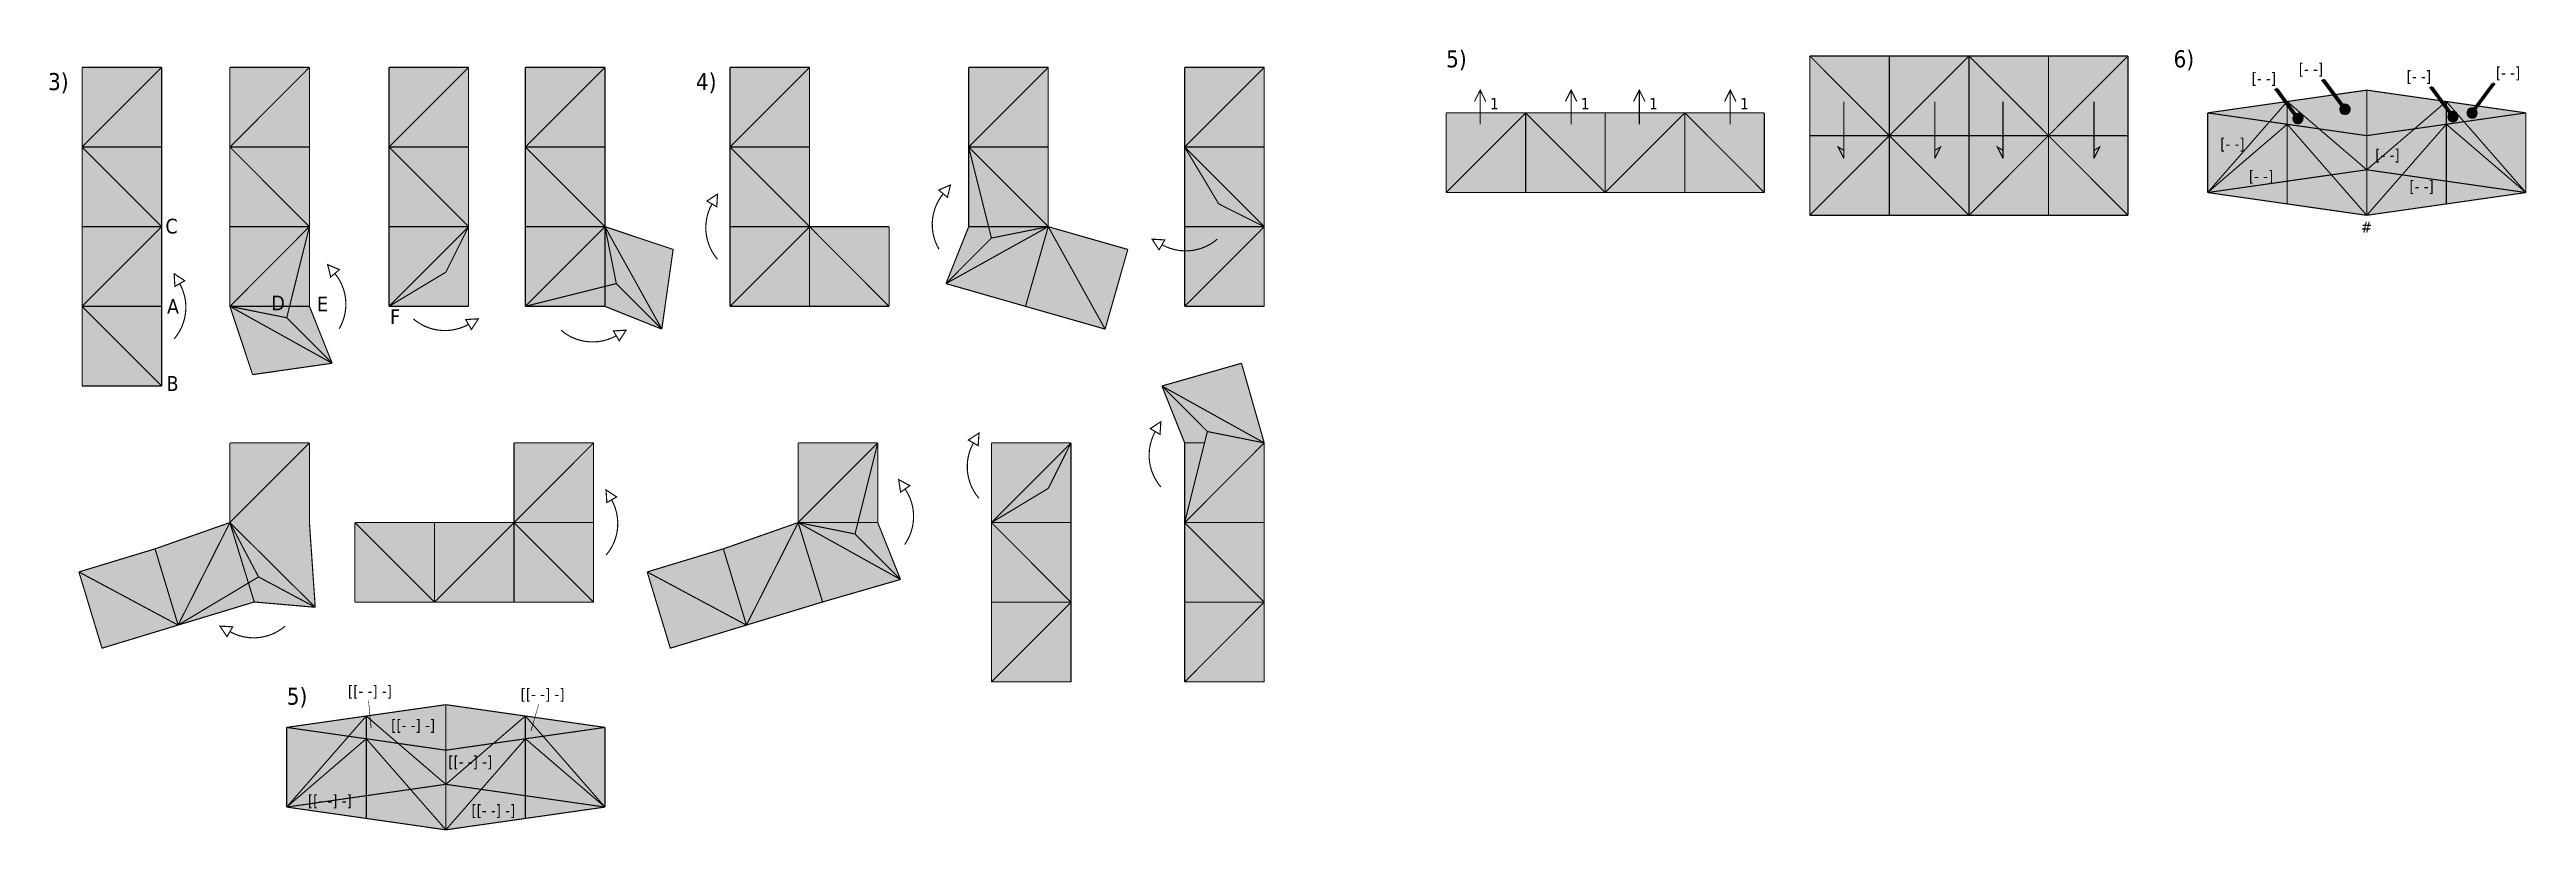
# Model space of a CAD drawing. Header units: inches. Extents: x -12.5 to 77.3, y -38.9 to 8.1.
# Drawn here: x 55.51 to 77.3, y -16.5 to -9.64 of the extents above; entities that cross this region are included whole.
import ezdxf

# ---------------------------------------------------------------- set-up
doc = ezdxf.new("R2010")
doc.units = ezdxf.units.IN
doc.header["$LTSCALE"] = 0.2
doc.header["$MEASUREMENT"] = 0
for name, pattern in [('crease . . . . .', [0.4, 0.2, -0.2]), ('mountain __ . . __ . .', [1.25, 0.5, -0.25, 0, -0.25, 0, -0.25]), ('valley __ __ __', [0.75, 0.5, -0.25])]:
    doc.linetypes.add(name, pattern=pattern)
for name, color, linetype in [('arrow-back', 250, 'Continuous'), ('callout', 254, 'Continuous'), ('edge', 7, 'Continuous'), ('face-1', 151, 'Continuous'), ('face-2', 91, 'Continuous'), ('face-3', 11, 'Continuous'), ('face-4', 191, 'Continuous'), ('face-5', 51, 'Continuous'), ('face-6', 33, 'Continuous'), ('hinge', 250, 'crease . . . . .'), ('mountain', 12, 'mountain __ . . __ . .'), ('valley', 143, 'valley __ __ __'), ('z-labels', 94, 'Continuous'), ('z-pats', 251, 'Continuous')]:
    doc.layers.add(name, color=color, linetype=linetype)
doc.styles.add('labels', font='')
doc.styles.get('labels').set_extended_font_data('Tahoma')

msp = doc.modelspace()

# ---------------------------------------------------------------- texts
at = {"style": 'labels'}
for s, p in [('1', (68.186806, -10.169179)), ('1', (68.986806, -10.169179)), ('1', (69.586806, -10.169179)), ('1', (70.386806, -10.169179)), ('#', (75.847963, -11.253122))]:
    msp.add_text(s, height=0.1, dxfattribs=at).set_placement(p)
at = {"layer": 'z-labels', "style": 'labels'}
for s, height, p in [('5)', 0.15, (67.8, -9.8)), ('6)', 0.15, (74.2, -9.8)), ('3)', 0.15, (55.5, -10)), ('4)', 0.15, (61.2, -10)), ('C', 0.13, (56.533137, -11.260153)), ('A', 0.13, (56.547306, -11.965238)), ('D', 0.13, (57.46537, -11.935461)), ('E', 0.13, (57.867065, -11.943495)), ('F', 0.13, (58.509777, -12.05597)), ('B', 0.13, (56.542865, -12.642831)), ('5)', 0.15, (57.6, -15.4))]:
    msp.add_text(s, height=height, dxfattribs=at).set_placement(p)
at = {"layer": 'z-pats', "style": 'labels'}
for s, p in [('[- -]', (75.301147, -9.863439)), ('[- -]', (77.035404, -9.895906)), ('[- -]', (74.887193, -9.944606)), ('[- -]', (76.250806, -9.928373)), ('[- -]', (74.610772, -10.52123)), ('[- -]', (75.974385, -10.618631)), ('[- -]', (74.862391, -10.805316)), ('[- -]', (76.274704, -10.8946)), ('[[- -] -]', (58.138995, -15.330202)), ('[[- -] -]', (59.657642, -15.356938)), ('[[- -] -]', (58.518657, -15.629653)), ('[[- -] -]', (59.021307, -15.950494)), ('[[- -] -]', (57.78607, -16.292724)), ('[[- -] -]', (59.224506, -16.378282))]:
    msp.add_text(s, height=0.1, dxfattribs=at).set_placement(p)

# ---------------------------------------------------------------- linework, layer by layer
for p, q in [((75.260902, -10.219566), (75.09204, -9.989725)), ((75.27702, -10.207724), (75.116858, -9.989725)), ((75.674856, -10.138398), (75.505994, -9.908558)), ((75.690974, -10.126557), (75.530812, -9.908558)), ((76.624516, -10.203332), (76.455653, -9.973492)), ((76.640633, -10.191491), (76.480471, -9.973492)), ((76.844839, -10.159024), (77.005001, -9.941025)), ((76.860956, -10.170865), (77.029819, -9.941025))]:
    msp.add_line(p, q)
at = {"const_width": 0.01}
for points in [[(68.15, -10.1), (68.15, -10.1), (68.1, -10), (68.05, -10.1)], [(68.1, -10.3), (68.1, -10)], [(68.95, -10.1), (68.95, -10.1), (68.9, -10), (68.85, -10.1)], [(68.9, -10.3), (68.9, -10)], [(69.55, -10.1), (69.55, -10.1), (69.5, -10), (69.45, -10.1)], [(69.5, -10.3), (69.5, -10)], [(70.35, -10.1), (70.35, -10.1), (70.3, -10), (70.25, -10.1)], [(70.3, -10.3), (70.3, -10)]]:
    msp.add_lwpolyline(points, dxfattribs=at)
for points in [[(63.336667, -10.877801), (63.336667, -10.877801), (63.439327, -10.83352), (63.413156, -10.942216)], [(61.297123, -10.974814), (61.297123, -10.974814), (61.390424, -10.913212), (61.383725, -11.024814)], [(65.274814, -11.402877), (65.274814, -11.402877), (65.213212, -11.309576), (65.324814, -11.316275)], [(58.063333, -11.577801), (58.063333, -11.577801), (57.960673, -11.53352), (57.986844, -11.642216)], [(56.702877, -11.674814), (56.702877, -11.674814), (56.609576, -11.613212), (56.616275, -11.724814)], [(59.225186, -12.102877), (59.225186, -12.102877), (59.286788, -12.009576), (59.175186, -12.016275)], [(60.525186, -12.202877), (60.525186, -12.202877), (60.586788, -12.109576), (60.475186, -12.116275)], [(63.597123, -13.074814), (63.597123, -13.074814), (63.690424, -13.013212), (63.683725, -13.124814)], [(65.197123, -12.974814), (65.197123, -12.974814), (65.290424, -12.913212), (65.283725, -13.024814)], [(60.502877, -13.574814), (60.502877, -13.574814), (60.409576, -13.513212), (60.416275, -13.624814)], [(63.082478, -13.475478), (63.082478, -13.475478), (62.983983, -13.422577), (63.000758, -13.533113)], [(57.074814, -14.802877), (57.074814, -14.802877), (57.013212, -14.709576), (57.124814, -14.716275)]]:
    msp.add_lwpolyline(points, close=True, dxfattribs=at)
for points in [[(61.390424, -11.486788, -0.315299), (61.341534, -11.000479, 0.290796)], [(63.338717, -11.398202, -0.315299), (63.375888, -10.910857, 0.290796)], [(65.786788, -11.309576, -0.315299), (65.300479, -11.358466, 0.290796)], [(56.609576, -12.186788, 0.315299), (56.658466, -11.700479, -0.290796)], [(58.061283, -12.098202, 0.315299), (58.024112, -11.610857, -0.290796)], [(58.713212, -12.009576, 0.315299), (59.199521, -12.058466, -0.290796)], [(60.013212, -12.109576, 0.315299), (60.499521, -12.158466, -0.290796)], [(65.290424, -13.486788, -0.315299), (65.241534, -13.000479, 0.290796)], [(63.690424, -13.586788, -0.315299), (63.641534, -13.100479, 0.290796)], [(63.035912, -13.993796, 0.315299), (63.040573, -13.505058, -0.290796)], [(60.409576, -14.086788, 0.315299), (60.458466, -13.600479, -0.290796)], [(57.586788, -14.709576, -0.315299), (57.100479, -14.758466, 0.290796)]]:
    msp.add_lwpolyline(points, format="xyb", dxfattribs=at)
for centre, start, end in [((75.294938, -10.249003), 139.144086, 113.464909), ((75.708892, -10.167835), 139.144086, 113.464909), ((76.658552, -10.232769), 139.144086, 113.464909), ((76.82692, -10.200302), 66.535091, 40.855914)]:
    msp.add_arc(centre, 0.045, start, end)
at = {"layer": 'arrow-back', "const_width": 0.01}
for points in [[(71.3, -10.1), (71.3, -10.6)], [(72.1, -10.1), (72.1, -10.6)], [(72.7, -10.1), (72.7, -10.6)], [(73.5, -10.1), (73.5, -10.6)], [(71.3, -10.53), (71.25, -10.5), (71.3, -10.6)], [(72.1, -10.53), (72.15, -10.5), (72.1, -10.6)], [(72.7, -10.53), (72.65, -10.5), (72.7, -10.6)], [(73.5, -10.53), (73.55, -10.5), (73.5, -10.6)]]:
    msp.add_lwpolyline(points, dxfattribs=at)
at = {"layer": 'callout', "const_width": 0.02}
for points in [[(75.101208, -9.985314), (75.294938, -10.249003)], [(75.515162, -9.904146), (75.708892, -10.167835)], [(76.464821, -9.96908), (76.658552, -10.232769)], [(77.020651, -9.936613), (76.82692, -10.200302)]]:
    msp.add_lwpolyline(points, dxfattribs=at)
at = {"layer": 'callout', "const_width": 0.04471}
for points in [[(75.294938, -10.226648, -1), (75.294938, -10.271358, -1)], [(75.708892, -10.14548, -1), (75.708892, -10.19019, -1)], [(76.658552, -10.210414, -1), (76.658552, -10.255124, -1)], [(76.82692, -10.177947, 1), (76.82692, -10.222657, 1)]]:
    msp.add_lwpolyline(points, format="xyb", close=True, dxfattribs=at)
at = {"layer": 'edge', "const_width": 0.01}
for points in [[(56.5, -9.8), (55.8, -9.8)], [(55.8, -9.8), (55.8, -10.5)], [(56.5, -10.5), (56.5, -9.8)], [(57.8, -9.8), (57.1, -9.8)], [(57.1, -9.8), (57.1, -10.5)], [(57.8, -10.5), (57.8, -9.8)], [(59.2, -9.8), (58.5, -9.8)], [(58.5, -9.8), (58.5, -10.5)], [(59.2, -10.5), (59.2, -9.8)], [(60.4, -9.8), (59.7, -9.8)], [(59.7, -9.8), (59.7, -10.5)], [(60.4, -10.5), (60.4, -9.8)], [(62.2, -9.8), (61.5, -9.8)], [(61.5, -9.8), (61.5, -10.5)], [(62.2, -10.5), (62.2, -9.8)], [(64.3, -9.8), (63.6, -9.8)], [(63.6, -9.8), (63.6, -10.5)], [(64.3, -10.5), (64.3, -9.8)], [(66.2, -9.8), (65.5, -9.8)], [(65.5, -9.8), (65.5, -10.5)], [(66.2, -10.5), (66.2, -9.8)], [(71.7, -9.7), (71, -9.7)], [(71, -10.4), (71, -9.7)], [(72.4, -9.7), (71.7, -9.7)], [(73.1, -9.7), (72.4, -9.7)], [(73.1, -9.7), (73.8, -9.7)], [(73.8, -9.7), (73.8, -10.4)], [(75.2, -10.1), (75.9, -10)], [(75.9, -10), (76.6, -10.1)], [(68.5, -10.2), (67.8, -10.2)], [(67.8, -10.2), (67.8, -10.9)], [(69.2, -10.2), (68.5, -10.2)], [(69.2, -10.2), (69.9, -10.2)], [(70.6, -10.2), (69.9, -10.2)], [(70.6, -10.9), (70.6, -10.2)], [(74.5, -10.2), (75.2, -10.1)], [(74.5, -10.9), (74.5, -10.2)], [(74.5, -10.2), (75.2, -10.3)], [(76.6, -10.1), (77.3, -10.2)], [(76.6, -10.3), (77.3, -10.2)], [(77.3, -10.2), (77.3, -10.9)], [(71, -10.4), (71, -11.1)], [(71.7, -10.4), (71, -10.4)], [(72.4, -10.4), (71.7, -10.4)], [(72.4, -10.4), (73.1, -10.4)], [(73.8, -10.4), (73.1, -10.4)], [(73.8, -11.1), (73.8, -10.4)], [(75.2, -10.3), (75.9, -10.4)], [(75.9, -10.4), (76.6, -10.3)], [(55.8, -11.2), (55.8, -10.5)], [(56.5, -10.5), (56.5, -11.2)], [(57.1, -11.2), (57.1, -10.5)], [(57.8, -10.5), (57.8, -11.2)], [(58.5, -11.2), (58.5, -10.5)], [(59.2, -10.5), (59.2, -11.2)], [(59.7, -11.2), (59.7, -10.5)], [(60.4, -10.5), (60.4, -11.2)], [(61.5, -11.2), (61.5, -10.5)], [(62.2, -10.5), (62.2, -11.2)], [(63.6, -10.5), (63.6, -11.2)], [(63.6, -10.5), (63.8, -11.3)], [(64.3, -10.5), (64.3, -11.2)], [(65.5, -11.2), (65.5, -10.5)], [(65.5, -10.5), (65.8, -11)], [(66.2, -10.5), (66.2, -11.2)], [(68.5, -10.9), (67.8, -10.9)], [(69.2, -10.9), (68.5, -10.9)], [(69.9, -10.9), (69.2, -10.9)], [(69.9, -10.9), (70.6, -10.9)], [(74.5, -10.9), (75.2, -10.8)], [(74.5, -10.9), (75.2, -11)], [(75.2, -10.8), (75.9, -10.7)], [(75.9, -10.7), (76.6, -10.8)], [(76.6, -10.8), (77.3, -10.9)], [(76.6, -11), (77.3, -10.9)], [(66.2, -11.2), (65.8, -11)], [(71.7, -11.1), (71, -11.1)], [(72.4, -11.1), (71.7, -11.1)], [(73.1, -11.1), (72.4, -11.1)], [(73.1, -11.1), (73.8, -11.1)], [(75.2, -11), (75.9, -11.1)], [(75.9, -11.1), (76.6, -11)], [(55.8, -11.2), (55.8, -11.9)], [(56.5, -11.2), (56.5, -11.9)], [(57.1, -11.2), (57.1, -11.9)], [(57.8, -11.2), (57.6, -12)], [(57.8, -11.2), (57.8, -11.9)], [(58.5, -11.2), (58.5, -11.9)], [(59.2, -11.2), (59, -11.6)], [(59.2, -11.9), (59.2, -11.2)], [(59.7, -11.2), (59.7, -11.9)], [(60.4, -11.2), (61, -11.4)], [(61.5, -11.2), (61.5, -11.9)], [(62.2, -11.2), (62.9, -11.2)], [(62.9, -11.2), (62.9, -11.9)], [(63.6, -11.2), (63.4, -11.7)], [(63.8, -11.3), (63.4, -11.7)], [(64.3, -11.2), (65, -11.4)], [(65.5, -11.2), (65.5, -11.9)], [(66.2, -11.9), (66.2, -11.2)], [(61, -11.4), (60.9, -12.1)], [(65, -11.4), (64.8, -12.1)], [(58.5, -11.9), (59, -11.6)], [(59.7, -11.9), (60.5, -11.7)], [(60.5, -11.7), (60.9, -12.1)], [(64.1, -11.9), (63.4, -11.7)], [(55.8, -11.9), (55.8, -12.6)], [(56.5, -11.9), (56.5, -12.6)], [(57.1, -11.9), (57.3, -12.5)], [(57.8, -11.9), (58, -12.4)], [(58.5, -11.9), (59.2, -11.9)], [(59.7, -11.9), (60.4, -11.9)], [(60.4, -11.9), (60.9, -12.1)], [(62.2, -11.9), (61.5, -11.9)], [(62.2, -11.9), (62.9, -11.9)], [(64.1, -11.9), (64.8, -12.1)], [(65.5, -11.9), (66.2, -11.9)], [(57.6, -12), (58, -12.4)], [(57.3, -12.5), (58, -12.4)], [(66, -12.4), (65.3, -12.6)], [(55.8, -12.6), (56.5, -12.6)], [(65.5, -13.1), (65.3, -12.6)], [(65.7, -13), (65.3, -12.6)], [(65.5, -13.8), (65.7, -13)], [(57.8, -13.1), (57.1, -13.1)], [(57.1, -13.1), (57.1, -13.8)], [(57.8, -13.8), (57.8, -13.1)], [(59.6, -13.8), (59.6, -13.1)], [(59.6, -13.1), (60.3, -13.1)], [(60.3, -13.8), (60.3, -13.1)], [(62.8, -13.1), (62.1, -13.1)], [(62.1, -13.1), (62.1, -13.8)], [(62.8, -13.1), (62.6, -13.9)], [(62.8, -13.1), (62.8, -13.8)], [(64.5, -13.1), (63.8, -13.1)], [(63.8, -13.1), (63.8, -13.8)], [(64.5, -13.1), (64.3, -13.5)], [(64.5, -13.8), (64.5, -13.1)], [(65.5, -13.8), (65.5, -13.1)], [(66.2, -13.8), (66.2, -13.1)], [(63.8, -13.8), (64.3, -13.5)], [(56.441683, -14.030924), (57.1, -13.8)], [(57.8, -13.8), (57.851119, -14.544237)], [(58.2, -13.8), (58.2, -14.5)], [(58.9, -13.8), (58.2, -13.8)], [(58.9, -13.8), (59.6, -13.8)], [(60.3, -13.8), (60.3, -14.5)], [(61.441683, -14.030924), (62.1, -13.8)], [(62.6, -13.9), (63, -14.3)], [(62.8, -13.8), (63, -14.3)], [(63.8, -14.5), (63.8, -13.8)], [(64.5, -13.8), (64.5, -14.5)], [(65.5, -14.5), (65.5, -13.8)], [(66.2, -13.8), (66.2, -14.5)], [(56.441683, -14.030924), (55.771766, -14.233929)], [(61.441683, -14.030924), (60.771766, -14.233929)], [(55.771766, -14.233929), (55.974771, -14.903846)], [(56.644688, -14.700841), (57.352306, -14.27743)], [(57.352306, -14.27743), (57.851119, -14.544237)], [(60.771766, -14.233929), (60.974771, -14.903846)], [(62.314605, -14.497836), (63, -14.3)], [(56.644688, -14.700841), (57.314605, -14.497836)], [(57.314605, -14.497836), (57.851119, -14.544237)], [(58.2, -14.5), (58.9, -14.5)], [(59.6, -14.5), (58.9, -14.5)], [(59.6, -14.5), (60.3, -14.5)], [(61.644688, -14.700841), (62.314605, -14.497836)], [(63.8, -14.5), (63.8, -15.2)], [(64.5, -15.2), (64.5, -14.5)], [(65.5, -14.5), (65.5, -15.2)], [(66.2, -15.2), (66.2, -14.5)], [(55.974771, -14.903846), (56.644688, -14.700841)], [(60.974771, -14.903846), (61.644688, -14.700841)], [(63.8, -15.2), (64.5, -15.2)], [(65.5, -15.2), (66.2, -15.2)], [(58.3, -15.5), (59, -15.4)], [(59, -15.4), (59.7, -15.5)], [(57.6, -15.6), (58.3, -15.5)], [(57.6, -16.3), (57.6, -15.6)], [(57.6, -15.6), (58.3, -15.7)], [(59.7, -15.5), (60.4, -15.6)], [(59.7, -15.7), (60.4, -15.6)], [(60.4, -15.6), (60.4, -16.3)], [(58.3, -15.7), (59, -15.8)], [(59, -15.8), (59.7, -15.7)], [(58.3, -16.2), (59, -16.1)], [(59, -16.1), (59.7, -16.2)], [(57.6, -16.3), (58.3, -16.2)], [(57.6, -16.3), (58.3, -16.4)], [(59.7, -16.2), (60.4, -16.3)], [(59.7, -16.4), (60.4, -16.3)], [(58.3, -16.4), (59, -16.5)], [(59, -16.5), (59.7, -16.4)]]:
    msp.add_lwpolyline(points, dxfattribs=at)
at = {"layer": 'face-1'}
for points in [[(56.5, -9.8), (55.8, -10.5), (55.8, -9.8)], [(57.8, -9.8), (57.1, -10.5), (57.1, -9.8)], [(59.2, -9.8), (58.5, -10.5), (58.5, -9.8)], [(60.4, -9.8), (59.7, -10.5), (59.7, -9.8)], [(62.2, -9.8), (61.5, -10.5), (61.5, -9.8)], [(64.3, -9.8), (63.6, -10.5), (63.6, -9.8)], [(66.2, -9.8), (65.5, -10.5), (65.5, -9.8)], [(67.8, -10.9), (67.8, -10.2), (67.8, -10.9), (68.5, -10.2)], [(70.6, -10.9), (69.9, -10.2), (70.6, -10.2)], [(59.2, -11.2), (59.2, -11.9), (59.2, -11.2), (58.5, -11.9)], [(60.9, -12.1), (61, -11.4), (60.9, -12.1), (60.4, -11.2)], [(62.9, -11.9), (62.9, -11.2), (62.9, -11.9), (62.2, -11.2)], [(63.4, -11.7), (64.1, -11.9), (63.4, -11.7), (64.3, -11.2)], [(64.8, -12.1), (65, -11.4), (64.8, -12.1), (64.3, -11.2)], [(66.2, -11.2), (66.2, -11.9), (66.2, -11.2), (65.5, -11.9)], [(56.5, -12.6), (55.8, -12.6), (56.5, -12.6), (55.8, -11.9)], [(58, -12.4), (57.3, -12.5), (58, -12.4), (57.1, -11.9)], [(65.3, -12.6), (66, -12.4), (65.3, -12.6), (66.2, -13.1)], [(57.8, -13.1), (57.1, -13.8), (57.1, -13.1)], [(60.3, -13.1), (59.6, -13.1), (60.3, -13.1), (59.6, -13.8)], [(62.8, -13.1), (62.1, -13.8), (62.1, -13.1)], [(64.5, -13.1), (63.8, -13.8), (63.8, -13.1)], [(57.851119, -14.544237), (57.8, -13.8), (57.851119, -14.544237), (57.1, -13.8)], [(58.2, -13.8), (58.9, -14.5), (58.2, -14.5)], [(55.771766, -14.233929), (56.644688, -14.700841), (55.974771, -14.903846)], [(60.771766, -14.233929), (61.644688, -14.700841), (60.974771, -14.903846)], [(64.5, -14.5), (64.5, -15.2), (64.5, -14.5), (63.8, -15.2)], [(66.2, -14.5), (66.2, -15.2), (66.2, -14.5), (65.5, -15.2)], [(58.3, -15.7), (57.6, -15.6), (58.3, -15.7), (57.6, -16.3)], [(59.7, -15.7), (60.4, -16.3), (60.4, -15.6)]]:
    msp.add_solid(points, dxfattribs=at)
at = {"layer": 'face-2'}
for points in [[(71, -9.7), (71, -10.4), (71, -9.7), (71.7, -10.4)], [(71.7, -10.4), (71, -9.7), (71.7, -9.7)], [(72.4, -9.7), (71.7, -10.4), (72.4, -10.4)], [(71.7, -10.4), (71.7, -9.7), (72.4, -9.7)], [(73.1, -10.4), (72.4, -9.7), (73.1, -9.7)], [(72.4, -9.7), (72.4, -10.4), (73.1, -10.4)], [(73.8, -9.7), (73.1, -10.4), (73.8, -10.4)], [(73.1, -10.4), (73.8, -9.7), (73.1, -9.7)], [(75.2, -10.3), (74.5, -10.2), (75.2, -10.3), (74.5, -10.9)], [(76.6, -10.3), (77.3, -10.9), (77.3, -10.2)], [(71, -11.1), (71, -10.4), (71, -11.1), (71.7, -10.4)], [(71.7, -10.4), (71, -11.1), (71.7, -11.1)], [(72.4, -11.1), (71.7, -10.4), (72.4, -10.4)], [(71.7, -10.4), (71.7, -11.1), (72.4, -11.1)], [(73.1, -10.4), (72.4, -11.1), (73.1, -11.1)], [(72.4, -11.1), (72.4, -10.4), (73.1, -10.4)], [(73.8, -11.1), (73.1, -10.4), (73.8, -10.4)], [(73.1, -10.4), (73.8, -11.1), (73.1, -11.1)], [(74.5, -10.9), (75.2, -10.3), (75.2, -11)], [(75.9, -11.1), (75.2, -11), (75.2, -10.3)], [(75.2, -10.3), (75.9, -11.1), (75.9, -10.4)], [(76.6, -10.3), (75.9, -10.4), (76.6, -10.3), (75.9, -11.1)], [(75.9, -11.1), (76.6, -10.3), (76.6, -11)], [(77.3, -10.9), (76.6, -11), (76.6, -10.3)], [(64.3, -11.2), (63.6, -11.2), (63.6, -10.5)], [(57.1, -11.9), (57.8, -11.9), (57.8, -11.2)], [(64.3, -11.2), (63.4, -11.7), (63.6, -11.2)], [(57.1, -11.9), (58, -12.4), (57.8, -11.9)], [(62.1, -13.8), (62.8, -13.8), (62.8, -13.1)], [(62.1, -13.8), (63, -14.3), (62.8, -13.8)], [(58.3, -15.5), (57.6, -15.6), (58.3, -15.5), (57.6, -16.3)], [(59.7, -15.5), (60.4, -16.3), (60.4, -15.6)]]:
    msp.add_solid(points, dxfattribs=at)
at = {"layer": 'face-3'}
for points in [[(55.8, -10.5), (56.5, -9.8), (56.5, -10.5)], [(57.1, -10.5), (57.8, -9.8), (57.8, -10.5)], [(58.5, -10.5), (59.2, -9.8), (59.2, -10.5)], [(59.7, -10.5), (60.4, -9.8), (60.4, -10.5)], [(61.5, -10.5), (62.2, -9.8), (62.2, -10.5)], [(63.6, -10.5), (64.3, -9.8), (64.3, -10.5)], [(65.5, -10.5), (66.2, -9.8), (66.2, -10.5)], [(75.2, -10.1), (75.9, -10.7), (75.9, -10)], [(76.6, -10.1), (75.9, -10), (76.6, -10.1), (75.9, -10.7)], [(68.5, -10.2), (67.8, -10.9), (68.5, -10.9)], [(69.2, -10.9), (68.5, -10.2), (69.2, -10.2)], [(68.5, -10.2), (68.5, -10.9), (69.2, -10.9)], [(69.9, -10.2), (69.2, -10.9), (69.9, -10.9)], [(69.2, -10.9), (69.2, -10.2), (69.9, -10.2)], [(69.9, -10.2), (70.6, -10.9), (69.9, -10.9)], [(75.2, -10.1), (74.5, -10.2), (75.2, -10.1), (74.5, -10.9)], [(74.5, -10.9), (75.2, -10.1), (75.2, -10.8)], [(75.9, -10.7), (75.2, -10.8), (75.2, -10.1)], [(75.9, -10.7), (76.6, -10.1), (76.6, -10.8)], [(77.3, -10.9), (76.6, -10.8), (76.6, -10.1)], [(76.6, -10.1), (77.3, -10.9), (77.3, -10.2)], [(55.8, -10.5), (56.5, -11.2), (56.5, -10.5)], [(57.1, -10.5), (57.8, -11.2), (57.8, -10.5)], [(58.5, -10.5), (59.2, -11.2), (59.2, -10.5)], [(59.7, -10.5), (60.4, -11.2), (60.4, -10.5)], [(61.5, -10.5), (62.2, -11.2), (62.2, -10.5)], [(63.6, -10.5), (64.3, -11.2), (64.3, -10.5)], [(65.5, -10.5), (66.2, -11.2), (66.2, -10.5)], [(66.2, -11.2), (65.5, -11.2), (65.5, -10.5)], [(55.8, -11.9), (56.5, -11.9), (56.5, -11.2)], [(57.8, -11.2), (57.6, -12), (57.1, -11.9)], [(59.2, -11.2), (59, -11.6), (58.5, -11.9)], [(59.7, -11.9), (60.5, -11.7), (60.4, -11.2)], [(60.4, -11.2), (60.5, -11.7), (60.9, -12.1)], [(61.5, -11.9), (62.2, -11.9), (62.2, -11.2)], [(62.2, -11.2), (62.9, -11.9), (62.2, -11.9)], [(64.3, -11.2), (64.8, -12.1), (64.1, -11.9)], [(66.2, -11.2), (65.5, -11.9), (65.5, -11.2)], [(55.8, -11.9), (56.5, -12.6), (56.5, -11.9)], [(57.1, -11.9), (57.6, -12), (58, -12.4)], [(66.2, -13.1), (65.7, -13), (65.3, -12.6)], [(65.5, -13.8), (65.7, -13), (66.2, -13.1)], [(57.1, -13.8), (57.8, -13.1), (57.8, -13.8)], [(59.6, -13.8), (60.3, -13.1), (60.3, -13.8)], [(62.8, -13.1), (62.6, -13.9), (62.1, -13.8)], [(64.5, -13.1), (64.3, -13.5), (63.8, -13.8)], [(56.644688, -14.700841), (57.1, -13.8), (56.441683, -14.030924)], [(58.9, -14.5), (58.2, -13.8), (58.9, -13.8)], [(58.9, -14.5), (59.6, -13.8), (58.9, -13.8)], [(60.3, -14.5), (60.3, -13.8), (59.6, -13.8)], [(61.644688, -14.700841), (62.1, -13.8), (61.441683, -14.030924)], [(62.1, -13.8), (62.6, -13.9), (63, -14.3)], [(64.5, -14.5), (63.8, -14.5), (63.8, -13.8)], [(66.2, -14.5), (65.5, -14.5), (65.5, -13.8)], [(56.644688, -14.700841), (55.771766, -14.233929), (56.441683, -14.030924)], [(61.644688, -14.700841), (60.771766, -14.233929), (61.441683, -14.030924)], [(64.5, -14.5), (63.8, -15.2), (63.8, -14.5)], [(66.2, -14.5), (65.5, -15.2), (65.5, -14.5)], [(57.6, -16.3), (58.3, -15.7), (58.3, -16.4)], [(59, -16.5), (58.3, -16.4), (58.3, -15.7)], [(59, -16.5), (59.7, -15.7), (59.7, -16.4)], [(60.4, -16.3), (59.7, -16.4), (59.7, -15.7)]]:
    msp.add_solid(points, dxfattribs=at)
at = {"layer": 'face-4'}
for points in [[(56.5, -11.2), (55.8, -11.2), (55.8, -10.5)], [(57.8, -11.2), (57.1, -11.2), (57.1, -10.5)], [(59.2, -11.2), (58.5, -11.2), (58.5, -10.5)], [(60.4, -11.2), (59.7, -11.2), (59.7, -10.5)], [(62.2, -11.2), (61.5, -11.2), (61.5, -10.5)], [(63.6, -10.5), (63.8, -11.3), (64.3, -11.2)], [(66.2, -11.2), (65.8, -11), (65.5, -10.5)], [(56.5, -11.2), (55.8, -11.9), (55.8, -11.2)], [(57.8, -11.2), (57.1, -11.9), (57.1, -11.2)], [(59.2, -11.2), (58.5, -11.9), (58.5, -11.2)], [(60.4, -11.2), (59.7, -11.9), (59.7, -11.2)], [(62.2, -11.2), (61.5, -11.9), (61.5, -11.2)], [(64.3, -11.2), (63.8, -11.3), (63.4, -11.7)], [(63.8, -13.8), (64.5, -13.1), (64.5, -13.8)], [(65.5, -13.8), (66.2, -13.1), (66.2, -13.8)], [(56.644688, -14.700841), (57.352306, -14.27743), (57.1, -13.8)], [(57.1, -13.8), (57.352306, -14.27743), (57.851119, -14.544237)], [(59.6, -13.8), (59.6, -14.5), (58.9, -14.5)], [(59.6, -13.8), (60.3, -14.5), (59.6, -14.5)], [(62.1, -13.8), (62.314605, -14.497836), (61.644688, -14.700841)], [(62.1, -13.8), (63, -14.3), (62.314605, -14.497836)], [(63.8, -13.8), (64.5, -14.5), (64.5, -13.8)], [(65.5, -13.8), (66.2, -14.5), (66.2, -13.8)], [(58.3, -15.7), (59, -16.5), (59, -15.8)], [(59.7, -15.7), (59, -15.8), (59.7, -15.7), (59, -16.5)]]:
    msp.add_solid(points, dxfattribs=at)
at = {"layer": 'face-5'}
for points in [[(60.4, -11.2), (60.4, -11.9), (59.7, -11.9)], [(60.4, -11.2), (60.9, -12.1), (60.4, -11.9)], [(66.2, -13.1), (65.3, -12.6), (65.5, -13.1)], [(66.2, -13.1), (65.5, -13.1), (65.5, -13.8)], [(57.6, -16.3), (58.3, -15.5), (58.3, -16.2)], [(59, -16.1), (58.3, -16.2), (58.3, -15.5)], [(59, -16.1), (59.7, -15.5), (59.7, -16.2)], [(60.4, -16.3), (59.7, -16.2), (59.7, -15.5)]]:
    msp.add_solid(points, dxfattribs=at)
at = {"layer": 'face-6'}
for points in [[(57.1, -13.8), (57.314605, -14.497836), (56.644688, -14.700841)], [(57.1, -13.8), (57.851119, -14.544237), (57.314605, -14.497836)], [(58.3, -15.5), (59, -16.1), (59, -15.4)], [(59.7, -15.5), (59, -15.4), (59.7, -15.5), (59, -16.1)]]:
    msp.add_solid(points, dxfattribs=at)
at = {"layer": 'hinge', "const_width": 0.01}
for points in [[(55.8, -10.5), (56.5, -9.8)], [(57.1, -10.5), (57.8, -9.8)], [(58.5, -10.5), (59.2, -9.8)], [(59.7, -10.5), (60.4, -9.8)], [(61.5, -10.5), (62.2, -9.8)], [(63.6, -10.5), (64.3, -9.8)], [(65.5, -10.5), (66.2, -9.8)], [(71.7, -10.4), (71, -9.7)], [(71.7, -9.7), (71.7, -10.4)], [(72.4, -9.7), (71.7, -10.4)], [(72.4, -9.7), (72.4, -10.4)], [(73.1, -10.4), (72.4, -9.7)], [(73.1, -10.4), (73.1, -9.7)], [(73.1, -10.4), (73.8, -9.7)], [(68.5, -10.2), (67.8, -10.9)], [(68.5, -10.9), (68.5, -10.2)], [(69.2, -10.9), (68.5, -10.2)], [(69.2, -10.9), (69.2, -10.2)], [(69.9, -10.2), (69.2, -10.9)], [(69.9, -10.2), (69.9, -10.9)], [(69.9, -10.2), (70.6, -10.9)], [(74.5, -10.9), (75.2, -10.1)], [(75.2, -10.1), (75.9, -10.7)], [(75.2, -10.8), (75.2, -10.1)], [(75.9, -10.7), (76.6, -10.1)], [(76.6, -10.1), (77.3, -10.9)], [(76.6, -10.8), (76.6, -10.1)], [(71.7, -10.4), (71, -11.1)], [(71.7, -11.1), (71.7, -10.4)], [(72.4, -11.1), (71.7, -10.4)], [(72.4, -11.1), (72.4, -10.4)], [(73.1, -10.4), (72.4, -11.1)], [(73.1, -10.4), (73.1, -11.1)], [(73.1, -10.4), (73.8, -11.1)], [(74.5, -10.9), (75.2, -10.3)], [(75.2, -10.3), (75.9, -11.1)], [(75.2, -11), (75.2, -10.3)], [(75.9, -11.1), (76.6, -10.3)], [(76.6, -10.3), (77.3, -10.9)], [(76.6, -11), (76.6, -10.3)], [(55.8, -10.5), (56.5, -10.5)], [(55.8, -10.5), (56.5, -11.2)], [(57.1, -10.5), (57.8, -10.5)], [(57.1, -10.5), (57.8, -11.2)], [(58.5, -10.5), (59.2, -10.5)], [(58.5, -10.5), (59.2, -11.2)], [(59.7, -10.5), (60.4, -10.5)], [(59.7, -10.5), (60.4, -11.2)], [(61.5, -10.5), (62.2, -10.5)], [(61.5, -10.5), (62.2, -11.2)], [(63.6, -10.5), (64.3, -10.5)], [(65.5, -10.5), (66.2, -10.5)], [(56.5, -11.2), (55.8, -11.2)], [(56.5, -11.2), (55.8, -11.9)], [(57.8, -11.2), (57.1, -11.2)], [(59.2, -11.2), (58.5, -11.2)], [(60.4, -11.2), (59.7, -11.2)], [(60.4, -11.9), (60.4, -11.2)], [(62.2, -11.2), (61.5, -11.2)], [(62.2, -11.2), (61.5, -11.9)], [(62.2, -11.2), (62.9, -11.9)], [(62.2, -11.2), (62.2, -11.9)], [(63.6, -11.2), (64.3, -11.2)], [(64.3, -11.2), (64.1, -11.9)], [(64.3, -11.2), (64.8, -12.1)], [(66.2, -11.2), (65.5, -11.2)], [(66.2, -11.2), (65.5, -11.9)], [(55.8, -11.9), (56.5, -12.6)], [(56.5, -11.9), (55.8, -11.9)], [(57.8, -11.9), (57.1, -11.9)], [(66.2, -13.1), (66, -12.4)], [(57.1, -13.8), (57.8, -13.1)], [(59.6, -13.8), (60.3, -13.1)], [(65.5, -13.1), (65.675, -13.1)], [(57.314605, -14.497836), (57.1, -13.8)], [(58.9, -14.5), (58.2, -13.8)], [(58.9, -14.5), (58.9, -13.8)], [(58.9, -14.5), (59.6, -13.8)], [(59.6, -13.8), (59.6, -14.5)], [(59.6, -13.8), (60.3, -13.8)], [(59.6, -13.8), (60.3, -14.5)], [(62.314605, -14.497836), (62.1, -13.8)], [(62.8, -13.8), (62.1, -13.8)], [(63.8, -13.8), (64.5, -13.8)], [(63.8, -13.8), (64.5, -14.5)], [(65.5, -13.8), (66.2, -13.8)], [(65.5, -13.8), (66.2, -14.5)], [(56.644688, -14.700841), (56.441683, -14.030924)], [(61.644688, -14.700841), (61.441683, -14.030924)], [(56.644688, -14.700841), (55.771766, -14.233929)], [(61.644688, -14.700841), (60.771766, -14.233929)], [(64.5, -14.5), (63.8, -14.5)], [(64.5, -14.5), (63.8, -15.2)], [(66.2, -14.5), (65.5, -14.5)], [(66.2, -14.5), (65.5, -15.2)], [(57.6, -16.3), (58.3, -15.5)], [(58.3, -15.5), (59, -16.1)], [(58.3, -16.2), (58.3, -15.5)], [(59, -16.1), (59.7, -15.5)], [(59.7, -15.5), (60.4, -16.3)], [(59.7, -16.2), (59.7, -15.5)], [(57.6, -16.3), (58.3, -15.7)], [(58.3, -15.7), (59, -16.5)], [(58.3, -16.4), (58.3, -15.7)], [(59, -16.5), (59.7, -15.7)], [(59.7, -15.7), (60.4, -16.3)], [(59.7, -16.4), (59.7, -15.7)]]:
    msp.add_lwpolyline(points, dxfattribs=at)
at = {"layer": 'mountain', "const_width": 0.01}
for points in [[(75.9, -10.4), (75.9, -11.1)], [(60.4, -11.2), (60.5, -11.7)], [(64.3, -11.2), (63.8, -11.3)], [(57.1, -11.9), (57.6, -12)], [(66.2, -13.1), (65.7, -13)], [(57.1, -13.8), (57.352306, -14.27743)], [(62.1, -13.8), (62.6, -13.9)], [(59, -15.8), (59, -16.5)]]:
    msp.add_lwpolyline(points, dxfattribs=at)
at = {"layer": 'valley', "const_width": 0.01}
for points in [[(75.9, -10), (75.9, -10.7)], [(64.3, -11.2), (63.6, -10.5)], [(65.5, -10.5), (66.2, -11.2)], [(57.1, -11.9), (57.8, -11.2)], [(59.2, -11.2), (58.5, -11.9)], [(60.4, -11.2), (59.7, -11.9)], [(60.4, -11.2), (60.9, -12.1)], [(64.3, -11.2), (63.4, -11.7)], [(57.1, -11.9), (58, -12.4)], [(66.2, -13.1), (65.3, -12.6)], [(62.1, -13.8), (62.8, -13.1)], [(63.8, -13.8), (64.5, -13.1)], [(66.2, -13.1), (65.5, -13.8)], [(57.1, -13.8), (56.644688, -14.700841)], [(57.1, -13.8), (57.851119, -14.544237)], [(62.1, -13.8), (61.644688, -14.700841)], [(62.1, -13.8), (63, -14.3)], [(59, -15.4), (59, -16.1)]]:
    msp.add_lwpolyline(points, dxfattribs=at)
at = {"layer": 'z-pats'}
for points in [[(58.342831, -15.604747, 0.007, 0.005, 0), (58.328352, -15.455447, 0.09, 0, 0), (58.3187, -15.355914, 0, 0, 0)], [(59.748518, -15.629775, 0.007, 0.005, 0), (59.790958, -15.485905, 0.09, 0, 0), (59.819251, -15.389991, 0, 0, 0)]]:
    msp.add_lwpolyline(points, format="xyseb", dxfattribs=at)

msp.set_redraw_order([(e.dxf.handle, doc.entitydb.next_handle()) for e in msp.query("TEXT MTEXT ATTDEF DIMENSION ARC_DIMENSION")])  # texts and dimensions are drawn at this point

doc.saveas('drawing.dxf')
